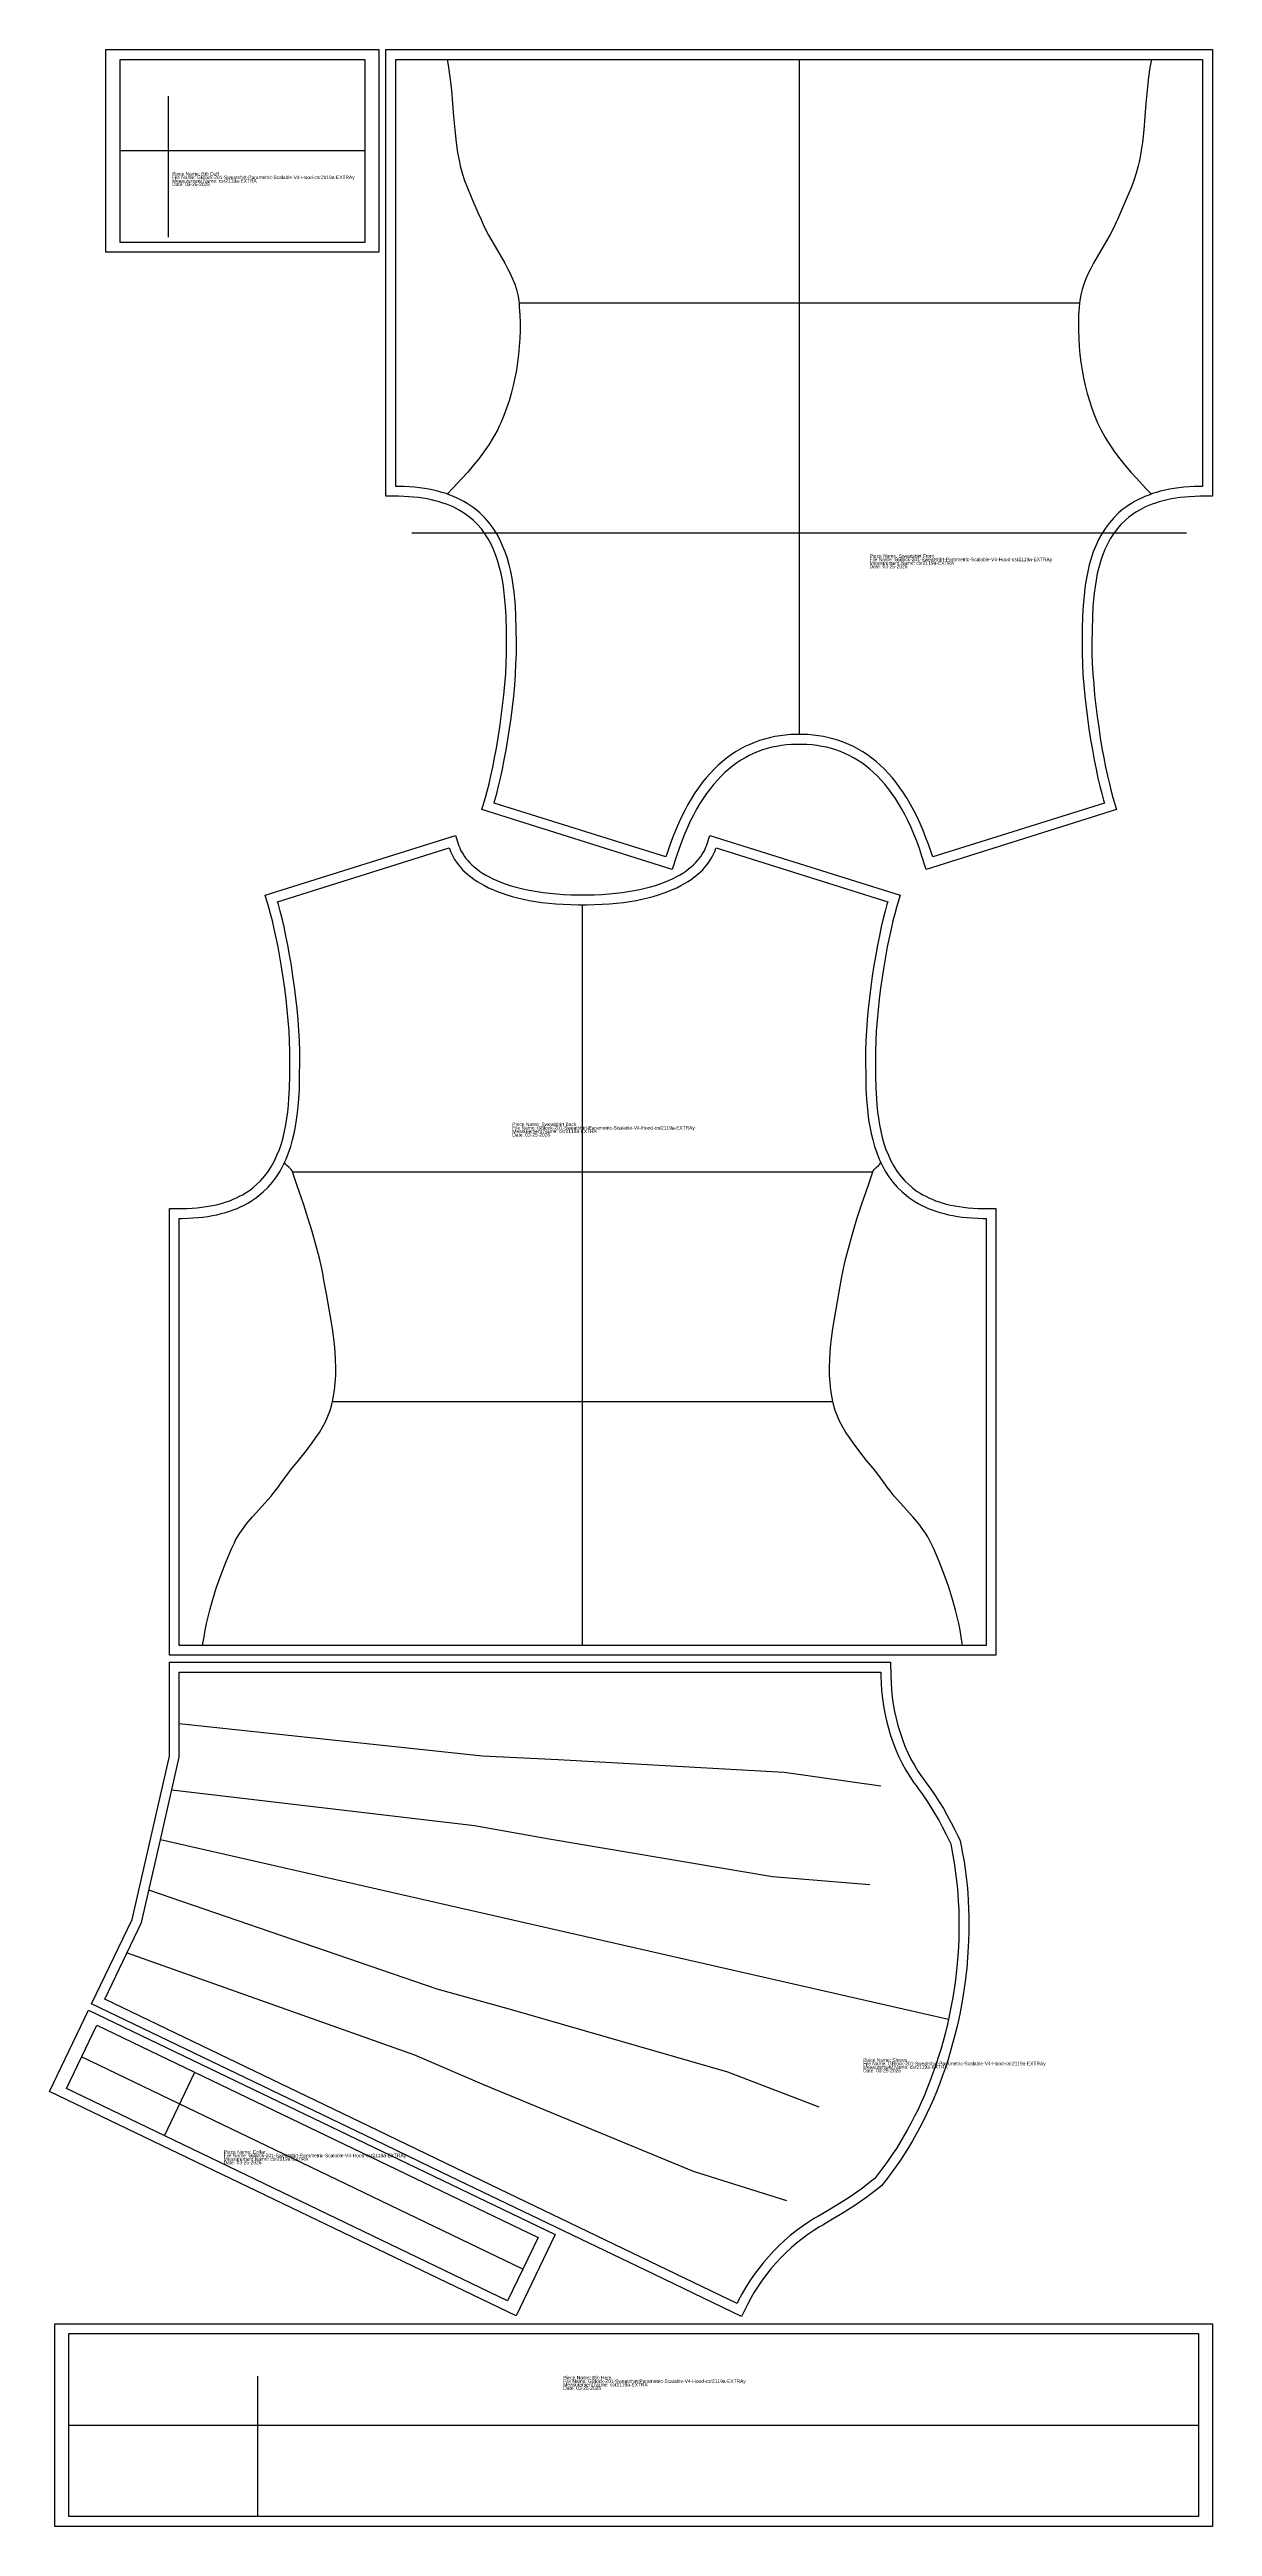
# Model space of a CAD drawing. Extents: x 77 to 903, y 0 to 1759.
import ezdxf

# ---------------------------------------------------------------- set-up
doc = ezdxf.new("R2010")
doc.units = 0
for name, color, linetype in [('1', 250, 'CONTINUOUS'), ('7', 250, 'CONTINUOUS'), ('8', 250, 'CONTINUOUS')]:
    doc.layers.add(name, color=color, linetype=linetype)

# ---------------------------------------------------------------- blocks, each defined once
blk = doc.blocks.new('SWEATSHIRT_FRONT')
at = {"layer": '1'}
blk.add_lwpolyline([(903, 1759.2), (903, 1579), (903, 1441.9), (894.1, 1441.9), (890.4, 1441.8), (886.8, 1441.6), (883.4, 1441.3), (880.1, 1441), (876.9, 1440.5), (873.8, 1440), (870.8, 1439.4), (868, 1438.7), (865.2, 1438), (862.6, 1437.1), (860.1, 1436.3), (857.7, 1435.3), (855.4, 1434.3), (853.2, 1433.2), (851.1, 1432.1), (849.1, 1430.9), (847.2, 1429.6), (845.3, 1428.3), (843.6, 1427), (841.1, 1424.9), (838, 1421.9), (835.2, 1418.7), (832.7, 1415.3), (830.4, 1411.7), (828.4, 1407.9), (826.5, 1404), (824.9, 1399.9), (823.5, 1395.7), (822.3, 1391.4), (821.2, 1387), (820.3, 1382.4), (819.6, 1377.8), (818.9, 1373.1), (818.5, 1368.4), (818.1, 1363.7), (817.7, 1356.6), (817.5, 1347.1), (817.4, 1337.9), (817.4, 1333.5), (817.4, 1330.1), (817.6, 1323.1), (818, 1315.8), (818.6, 1308.4), (819.3, 1300.7), (820.1, 1293.1), (821.1, 1285.4), (822.2, 1277.8), (823.3, 1270.3), (824.5, 1263), (825.8, 1256.1), (827.1, 1249.5), (828.5, 1243.3), (829.8, 1237.6), (831.1, 1232.5), (832.3, 1228), (834.9, 1219.4), (699.6, 1176.9), (696.6, 1186.3), (694.8, 1191.7), (692.9, 1196.9), (690.9, 1201.9), (688.9, 1206.6), (686.8, 1211.2), (684.6, 1215.5), (682.3, 1219.6), (680, 1223.6), (677.7, 1227.3), (675.2, 1230.9), (672.7, 1234.2), (670.2, 1237.4), (667.6, 1240.3), (664.9, 1243.1), (662.2, 1245.7), (659.5, 1248.2), (656.7, 1250.4), (653.8, 1252.5), (650.9, 1254.5), (647.9, 1256.2), (644.9, 1257.8), (641.8, 1259.3), (638.6, 1260.6), (635.4, 1261.8), (632.2, 1262.8), (628.8, 1263.6), (625.4, 1264.3), (622, 1264.9), (618.5, 1265.3), (614.9, 1265.6), (611.2, 1265.7), (609.4, 1265.7), (607.6, 1265.7), (603.9, 1265.6), (600.3, 1265.3), (596.8, 1264.9), (593.3, 1264.3), (589.9, 1263.6), (586.6, 1262.8), (583.3, 1261.8), (580.1, 1260.6), (577, 1259.3), (573.9, 1257.8), (570.9, 1256.2), (567.9, 1254.5), (565, 1252.5), (562.1, 1250.4), (559.3, 1248.2), (556.5, 1245.7), (553.8, 1243.1), (551.2, 1240.3), (548.6, 1237.4), (546, 1234.2), (543.5, 1230.9), (541.1, 1227.3), (538.7, 1223.6), (536.4, 1219.6), (534.2, 1215.5), (532, 1211.2), (529.9, 1206.6), (527.8, 1201.9), (525.9, 1196.9), (524, 1191.7), (522.1, 1186.3), (519.1, 1176.9), (383.8, 1219.4), (386.5, 1228), (387.7, 1232.5), (389, 1237.6), (390.3, 1243.3), (391.6, 1249.5), (392.9, 1256.1), (394.2, 1263), (395.4, 1270.3), (396.6, 1277.8), (397.7, 1285.4), (398.6, 1293.1), (399.5, 1300.7), (400.2, 1308.4), (400.8, 1315.8), (401.2, 1323.1), (401.4, 1330.1), (401.4, 1333.5), (401.4, 1337.9), (401.3, 1347.1), (401.1, 1356.6), (400.7, 1363.7), (400.3, 1368.4), (399.8, 1373.1), (399.2, 1377.8), (398.5, 1382.4), (397.6, 1387), (396.5, 1391.4), (395.3, 1395.7), (393.8, 1399.9), (392.2, 1404), (390.4, 1407.9), (388.3, 1411.7), (386.1, 1415.3), (383.5, 1418.7), (380.8, 1421.9), (377.7, 1424.9), (375.2, 1427), (373.4, 1428.3), (371.6, 1429.6), (369.7, 1430.9), (367.7, 1432.1), (365.6, 1433.2), (363.4, 1434.3), (361.1, 1435.3), (358.7, 1436.3), (356.1, 1437.1), (353.5, 1438), (350.8, 1438.7), (348, 1439.4), (345, 1440), (341.9, 1440.5), (338.7, 1441), (335.4, 1441.3), (331.9, 1441.6), (328.4, 1441.8), (324.6, 1441.9), (315.7, 1441.9), (315.7, 1579), (315.7, 1759.2), (903, 1759.2)], close=True, dxfattribs=at)
at = {"layer": '7'}
blk.add_line((609.4, 1752.2), (609.4, 1272.7), dxfattribs=at)
at = {"layer": '8'}
blk.add_lwpolyline([(896, 1752.2), (896, 1579), (896, 1448.9), (894, 1448.9), (890.1, 1448.8), (886.4, 1448.6), (882.7, 1448.3), (879.2, 1447.9), (875.8, 1447.4), (872.5, 1446.9), (869.3, 1446.2), (866.2, 1445.5), (863.3, 1444.7), (860.4, 1443.8), (857.7, 1442.8), (855, 1441.8), (852.5, 1440.6), (850, 1439.4), (847.7, 1438.2), (845.4, 1436.8), (843.2, 1435.4), (841.2, 1434), (839.2, 1432.5), (836.3, 1430.1), (832.9, 1426.7), (829.8, 1423), (826.9, 1419.2), (824.4, 1415.2), (822.1, 1411.1), (820.1, 1406.8), (818.3, 1402.4), (816.8, 1397.8), (815.5, 1393.2), (814.4, 1388.4), (813.4, 1383.7), (812.6, 1378.8), (812, 1373.9), (811.5, 1369), (811.1, 1364.1), (810.7, 1356.8), (810.5, 1347.2), (810.4, 1337.9), (810.4, 1333.4), (810.4, 1330), (810.6, 1322.8), (811, 1315.4), (811.6, 1307.8), (812.3, 1300), (813.2, 1292.2), (814.2, 1284.4), (815.2, 1276.7), (816.4, 1269.2), (817.7, 1261.8), (818.9, 1254.8), (820.3, 1248), (821.6, 1241.7), (823, 1235.9), (824.3, 1230.7), (825.6, 1226), (826.2, 1224), (704.2, 1185.7), (703.3, 1188.5), (701.4, 1194.1), (699.4, 1199.4), (697.4, 1204.5), (695.3, 1209.5), (693.1, 1214.2), (690.8, 1218.7), (688.4, 1223.1), (686, 1227.2), (683.5, 1231.2), (680.9, 1234.9), (678.3, 1238.5), (675.6, 1241.9), (672.8, 1245.1), (669.9, 1248.1), (667, 1250.9), (664, 1253.5), (660.9, 1256), (657.8, 1258.3), (654.6, 1260.4), (651.3, 1262.3), (648, 1264.1), (644.6, 1265.7), (641.2, 1267.1), (637.6, 1268.4), (634.1, 1269.5), (630.4, 1270.4), (626.7, 1271.2), (623, 1271.8), (619.2, 1272.3), (615.3, 1272.6), (611.4, 1272.7), (609.4, 1272.7), (607.4, 1272.7), (603.5, 1272.6), (599.6, 1272.3), (595.8, 1271.8), (592, 1271.2), (588.3, 1270.4), (584.7, 1269.5), (581.1, 1268.4), (577.6, 1267.1), (574.2, 1265.7), (570.8, 1264.1), (567.4, 1262.3), (564.2, 1260.4), (561, 1258.3), (557.8, 1256), (554.8, 1253.5), (551.8, 1250.9), (548.9, 1248.1), (546, 1245.1), (543.2, 1241.9), (540.5, 1238.5), (537.8, 1234.9), (535.3, 1231.2), (532.8, 1227.2), (530.3, 1223.1), (528, 1218.7), (525.7, 1214.2), (523.5, 1209.5), (521.4, 1204.5), (519.3, 1199.4), (517.4, 1194.1), (515.5, 1188.5), (514.6, 1185.7), (392.6, 1224), (393.2, 1226), (394.5, 1230.7), (395.8, 1235.9), (397.1, 1241.7), (398.5, 1248), (399.8, 1254.8), (401.1, 1261.8), (402.4, 1269.2), (403.5, 1276.7), (404.6, 1284.4), (405.6, 1292.2), (406.5, 1300), (407.2, 1307.8), (407.7, 1315.4), (408.1, 1322.8), (408.4, 1330), (408.4, 1333.4), (408.4, 1337.9), (408.3, 1347.2), (408.1, 1356.8), (407.7, 1364.1), (407.3, 1369), (406.8, 1373.9), (406.1, 1378.8), (405.4, 1383.7), (404.4, 1388.4), (403.3, 1393.2), (402, 1397.8), (400.4, 1402.4), (398.6, 1406.8), (396.6, 1411.1), (394.4, 1415.2), (391.8, 1419.2), (389, 1423), (385.9, 1426.7), (382.4, 1430.1), (379.6, 1432.5), (377.6, 1434), (375.5, 1435.4), (373.4, 1436.8), (371.1, 1438.2), (368.8, 1439.4), (366.3, 1440.6), (363.8, 1441.8), (361.1, 1442.8), (358.4, 1443.8), (355.5, 1444.7), (352.5, 1445.5), (349.5, 1446.2), (346.3, 1446.9), (343, 1447.4), (339.6, 1447.9), (336, 1448.3), (332.4, 1448.6), (328.6, 1448.8), (324.7, 1448.9), (322.7, 1448.9), (322.7, 1579), (322.7, 1752.2)], close=True, dxfattribs=at)
for points in [[(359.2, 1752.2), (359.2, 1752.2), (359.4, 1751), (360.2, 1746.5), (361.2, 1739.6), (362.3, 1730.3), (363, 1721), (363.8, 1711.7), (364.6, 1702.3), (365.6, 1693.1), (366.6, 1686.2), (367.4, 1681.6), (367.9, 1679.4), (368.5, 1676.7), (369.9, 1671.5), (371.6, 1666.3), (373.6, 1661.1), (376.7, 1653.5), (381.1, 1643.4), (383.3, 1638.4), (384.1, 1636.5), (385.8, 1632.9), (388.7, 1627.4), (395, 1616.5), (400.2, 1607.5), (402.2, 1603.8), (404, 1600.1), (405.7, 1596.4), (407.2, 1592.6), (408.4, 1588.8), (409.4, 1584.9), (410.1, 1581), (410.3, 1579), (410.5, 1576.3), (410.8, 1570.7), (411, 1565.2), (411, 1559.6), (410.8, 1554), (410.4, 1548.3), (409.9, 1542.7), (409.2, 1537.1), (408.4, 1531.5), (407.3, 1526), (406.1, 1520.5), (404.7, 1515), (403.2, 1509.6), (401.4, 1504.4), (399.5, 1499.2), (397.3, 1494.1), (396.2, 1491.6), (394.9, 1488.9), (392, 1483.6), (388.8, 1478.4), (385.3, 1473.4), (381.7, 1468.5), (377.8, 1463.8), (373.8, 1459.1), (369.6, 1454.5), (363.2, 1447.7), (359.2, 1443.5), (359.2, 1443.5)], [(859.6, 1752.2), (859.6, 1752.2), (859.4, 1751), (858.5, 1746.5), (857.5, 1739.6), (856.5, 1730.3), (855.7, 1721), (855, 1711.7), (854.2, 1702.3), (853.2, 1693.1), (852.2, 1686.2), (851.3, 1681.6), (850.9, 1679.4), (850.3, 1676.7), (848.8, 1671.5), (847.1, 1666.3), (845.2, 1661.1), (842, 1653.5), (837.6, 1643.4), (835.5, 1638.4), (834.7, 1636.5), (832.9, 1632.9), (830.1, 1627.4), (823.7, 1616.5), (818.5, 1607.5), (816.6, 1603.8), (814.7, 1600.1), (813.1, 1596.4), (811.6, 1592.6), (810.4, 1588.8), (809.4, 1584.9), (808.7, 1581), (808.5, 1579), (808.3, 1576.3), (807.9, 1570.7), (807.8, 1565.2), (807.8, 1559.6), (808, 1554), (808.3, 1548.3), (808.8, 1542.7), (809.5, 1537.1), (810.4, 1531.5), (811.4, 1526), (812.6, 1520.5), (814, 1515), (815.6, 1509.6), (817.4, 1504.4), (819.3, 1499.2), (821.4, 1494.1), (822.6, 1491.6), (823.9, 1488.9), (826.8, 1483.6), (830, 1478.4), (833.4, 1473.4), (837.1, 1468.5), (841, 1463.8), (845, 1459.1), (849.2, 1454.5), (855.5, 1447.7), (859.6, 1443.5), (859.6, 1443.5)], [(808.5, 1579), (410.3, 1579)], [(884.6, 1415.8), (334.1, 1415.8)]]:
    blk.add_lwpolyline(points, dxfattribs=at)
at = {"layer": '1'}
for s, p in [('Piece Name: Sweatshirt Front', (659.4, 1398.3)), ('File Name: GBlock-201-Sweatshirt-Parametric-Scalable-V4-Hood-csr2119a-EXTRAy', (659.4, 1395.8)), ('Measurement Name: csr2119a-EXTRA', (659.4, 1393.3)), ('Date: 03-25-2026', (659.4, 1390.8))]:
    blk.add_text(s, height=2.5, dxfattribs=at).set_placement(p)
blk = doc.blocks.new('SWEATSHIRT_BACK')
at = {"layer": '1'}
blk.add_lwpolyline([(161.9, 618.7), (161.9, 798.9), (161.9, 936), (170.7, 936), (174.5, 936.1), (178, 936.3), (181.5, 936.6), (184.8, 936.9), (188, 937.4), (191.1, 937.9), (194.1, 938.5), (196.9, 939.2), (199.6, 939.9), (202.3, 940.7), (204.8, 941.6), (207.2, 942.6), (209.5, 943.6), (211.7, 944.7), (213.8, 945.8), (215.8, 947), (217.7, 948.2), (219.6, 949.5), (221.3, 950.9), (223.8, 953), (226.9, 956), (229.7, 959.2), (232.2, 962.6), (234.5, 966.2), (236.5, 969.9), (238.3, 973.9), (240, 977.9), (241.4, 982.1), (242.6, 986.5), (243.7, 990.9), (244.6, 995.5), (245.3, 1000.1), (245.9, 1004.8), (246.4, 1009.5), (246.8, 1014.2), (247.2, 1021.3), (247.4, 1030.8), (247.5, 1040), (247.5, 1044.4), (247.5, 1047.8), (247.3, 1054.8), (246.9, 1062), (246.3, 1069.5), (245.6, 1077.1), (244.8, 1084.8), (243.8, 1092.5), (242.7, 1100.1), (241.6, 1107.6), (240.3, 1114.8), (239.1, 1121.8), (237.7, 1128.4), (236.4, 1134.6), (235.1, 1140.3), (233.8, 1145.4), (232.6, 1149.9), (229.9, 1158.5), (365.2, 1201), (367.6, 1193.6), (368.2, 1192.1), (368.8, 1190.6), (369.6, 1189.1), (370.5, 1187.6), (371.5, 1186.1), (372.6, 1184.6), (373.9, 1183.1), (375.3, 1181.6), (376.8, 1180.1), (378.5, 1178.6), (380.3, 1177.2), (382.2, 1175.7), (384.4, 1174.3), (386.6, 1172.9), (389.1, 1171.5), (391.7, 1170.2), (394.5, 1169), (397.4, 1167.8), (400.5, 1166.6), (403.8, 1165.5), (407.3, 1164.5), (411, 1163.5), (414.8, 1162.6), (418.9, 1161.8), (423.1, 1161.1), (427.5, 1160.5), (432.2, 1159.9), (437, 1159.5), (442, 1159.1), (447.2, 1158.9), (452.7, 1158.8), (455.5, 1158.8), (458.3, 1158.8), (463.7, 1158.9), (469, 1159.1), (474, 1159.5), (478.8, 1159.9), (483.5, 1160.5), (487.9, 1161.1), (492.1, 1161.8), (496.2, 1162.6), (500, 1163.5), (503.7, 1164.5), (507.2, 1165.5), (510.5, 1166.6), (513.6, 1167.8), (516.5, 1169), (519.3, 1170.2), (521.9, 1171.5), (524.4, 1172.9), (526.6, 1174.3), (528.8, 1175.7), (530.7, 1177.2), (532.5, 1178.6), (534.2, 1180.1), (535.7, 1181.6), (537.1, 1183.1), (538.4, 1184.6), (539.5, 1186.1), (540.5, 1187.6), (541.4, 1189.1), (542.2, 1190.6), (542.8, 1192.1), (543.4, 1193.6), (545.8, 1201), (681.1, 1158.5), (678.4, 1149.9), (677.2, 1145.4), (675.9, 1140.3), (674.6, 1134.6), (673.2, 1128.4), (671.9, 1121.8), (670.7, 1114.8), (669.4, 1107.6), (668.3, 1100.1), (667.2, 1092.5), (666.2, 1084.8), (665.4, 1077.1), (664.7, 1069.5), (664.1, 1062), (663.7, 1054.8), (663.5, 1047.8), (663.5, 1044.4), (663.5, 1040), (663.6, 1030.8), (663.8, 1021.3), (664.2, 1014.2), (664.6, 1009.5), (665.1, 1004.8), (665.7, 1000.1), (666.4, 995.5), (667.3, 990.9), (668.4, 986.5), (669.6, 982.1), (671, 977.9), (672.7, 973.9), (674.5, 969.9), (676.5, 966.2), (678.8, 962.6), (681.3, 959.2), (684.1, 956), (687.2, 953), (689.7, 950.9), (691.4, 949.5), (693.3, 948.2), (695.2, 947), (697.2, 945.8), (699.3, 944.7), (701.5, 943.6), (703.8, 942.6), (706.2, 941.6), (708.7, 940.7), (711.4, 939.9), (714.1, 939.2), (716.9, 938.5), (719.9, 937.9), (723, 937.4), (726.2, 936.9), (729.5, 936.6), (732.9, 936.3), (736.5, 936.1), (740.2, 936), (749.1, 936), (749.1, 798.9), (749.1, 618.7), (161.9, 618.7)], close=True, dxfattribs=at)
at = {"layer": '7'}
blk.add_line((455.5, 625.7), (455.5, 1151.8), dxfattribs=at)
at = {"layer": '8'}
blk.add_lwpolyline([(168.9, 625.7), (168.9, 798.9), (168.9, 929), (170.8, 929), (174.7, 929.1), (178.5, 929.3), (182.2, 929.6), (185.7, 930), (189.1, 930.4), (192.4, 931), (195.6, 931.6), (198.6, 932.4), (201.6, 933.2), (204.5, 934.1), (207.2, 935.1), (209.9, 936.1), (212.4, 937.2), (214.9, 938.4), (217.2, 939.7), (219.5, 941), (221.6, 942.4), (223.7, 943.9), (225.7, 945.4), (228.5, 947.8), (232, 951.2), (235.1, 954.8), (237.9, 958.6), (240.5, 962.6), (242.8, 966.8), (244.8, 971.1), (246.5, 975.5), (248.1, 980.1), (249.4, 984.7), (250.5, 989.4), (251.5, 994.2), (252.2, 999.1), (252.9, 1003.9), (253.4, 1008.8), (253.8, 1013.7), (254.2, 1021), (254.4, 1030.6), (254.5, 1040), (254.5, 1044.4), (254.5, 1047.9), (254.3, 1055.1), (253.9, 1062.5), (253.3, 1070.1), (252.6, 1077.9), (251.7, 1085.6), (250.7, 1093.4), (249.6, 1101.1), (248.5, 1108.7), (247.2, 1116.1), (245.9, 1123.1), (244.6, 1129.8), (243.3, 1136.1), (241.9, 1142), (240.6, 1147.2), (239.3, 1151.9), (238.7, 1153.9), (360.7, 1192.2), (361, 1191.3), (361.7, 1189.5), (362.5, 1187.6), (363.5, 1185.8), (364.5, 1183.9), (365.8, 1182.1), (367.1, 1180.3), (368.6, 1178.5), (370.2, 1176.7), (372, 1175), (373.9, 1173.3), (376, 1171.6), (378.2, 1170), (380.6, 1168.4), (383.1, 1166.8), (385.8, 1165.4), (388.6, 1163.9), (391.7, 1162.5), (394.8, 1161.2), (398.2, 1160), (401.7, 1158.8), (405.4, 1157.7), (409.3, 1156.7), (413.4, 1155.8), (417.6, 1154.9), (422, 1154.2), (426.6, 1153.5), (431.4, 1153), (436.4, 1152.5), (441.6, 1152.2), (447, 1151.9), (452.6, 1151.8), (455.5, 1151.8), (458.4, 1151.8), (464, 1151.9), (469.4, 1152.2), (474.6, 1152.5), (479.6, 1153), (484.4, 1153.5), (489, 1154.2), (493.4, 1154.9), (497.6, 1155.8), (501.7, 1156.7), (505.6, 1157.7), (509.3, 1158.8), (512.8, 1160), (516.1, 1161.2), (519.3, 1162.5), (522.3, 1163.9), (525.2, 1165.4), (527.9, 1166.8), (530.4, 1168.4), (532.8, 1170), (535, 1171.6), (537.1, 1173.3), (539, 1175), (540.8, 1176.7), (542.4, 1178.5), (543.9, 1180.3), (545.2, 1182.1), (546.4, 1183.9), (547.5, 1185.8), (548.5, 1187.6), (549.3, 1189.5), (550, 1191.3), (550.3, 1192.2), (672.3, 1153.9), (671.7, 1151.9), (670.4, 1147.2), (669.1, 1142), (667.7, 1136.1), (666.4, 1129.8), (665.1, 1123.1), (663.8, 1116.1), (662.5, 1108.7), (661.3, 1101.1), (660.3, 1093.4), (659.3, 1085.6), (658.4, 1077.9), (657.7, 1070.1), (657.1, 1062.5), (656.7, 1055.1), (656.5, 1047.9), (656.5, 1044.4), (656.5, 1040), (656.6, 1030.6), (656.8, 1021), (657.2, 1013.7), (657.6, 1008.8), (658.1, 1003.9), (658.7, 999.1), (659.5, 994.2), (660.5, 989.4), (661.6, 984.7), (662.9, 980.1), (664.5, 975.5), (666.2, 971.1), (668.2, 966.8), (670.5, 962.6), (673, 958.6), (675.9, 954.8), (679, 951.2), (682.5, 947.8), (685.3, 945.4), (687.3, 943.9), (689.3, 942.4), (691.5, 941), (693.8, 939.7), (696.1, 938.4), (698.6, 937.2), (701.1, 936.1), (703.8, 935.1), (706.5, 934.1), (709.4, 933.2), (712.3, 932.4), (715.4, 931.6), (718.6, 931), (721.9, 930.4), (725.3, 930), (728.8, 929.6), (732.5, 929.3), (736.2, 929.1), (740.1, 929), (742.1, 929), (742.1, 798.9), (742.1, 625.7)], close=True, dxfattribs=at)
for points in [[(185.6, 625.7), (185.6, 625.7), (185.7, 627), (186.5, 631.7), (187.3, 636.5), (188.2, 641.2), (189.3, 645.9), (190.5, 650.7), (192.4, 657.7), (195.3, 667), (198.6, 676.2), (202.2, 685.3), (206, 694.2), (208, 698.5), (208.7, 699.9), (210.3, 702.8), (212, 705.5), (213.8, 708.1), (216.7, 712), (220.9, 717.1), (227.5, 724.4), (234.1, 731.8), (237.1, 735.6), (239.1, 738.2), (240, 739.5), (241.2, 741.3), (243.9, 744.8), (248, 750.1), (253.7, 757.1), (259.3, 764.2), (263.4, 769.6), (266, 773.3), (268.4, 777), (270.7, 780.8), (272.7, 784.6), (274.5, 788.6), (276.1, 792.6), (277.3, 796.8), (277.8, 798.9), (278.3, 801.5), (279.2, 806.9), (279.7, 812.3), (280, 817.7), (280.1, 823.2), (279.9, 828.7), (279.6, 834.2), (279.1, 839.7), (278.4, 845.3), (277.7, 850.8), (276.3, 859.1), (273.4, 875.5), (271.4, 886.3), (271, 888.7), (270.1, 893.5), (268.5, 900.7), (266, 910.3), (263.3, 919.8), (260.3, 929.3), (257.3, 938.7), (252.5, 952.8), (249.3, 962.1), (249.1, 962.7), (248.4, 963.8), (246.9, 965.2), (245.2, 966.6), (244.3, 967.5), (243.6, 968.6), (243.6, 968.5), (243.6, 968.5)], [(725.4, 625.7), (725.4, 625.7), (725.2, 627), (724.5, 631.7), (723.7, 636.5), (722.7, 641.2), (721.7, 645.9), (720.5, 650.7), (718.6, 657.7), (715.7, 667), (712.4, 676.2), (708.8, 685.3), (705, 694.2), (702.9, 698.5), (702.2, 699.9), (700.7, 702.8), (699, 705.5), (697.2, 708.1), (694.3, 712), (690.1, 717.1), (683.5, 724.4), (676.9, 731.8), (673.9, 735.6), (671.9, 738.2), (671, 739.5), (669.7, 741.3), (667.1, 744.8), (663, 750.1), (657.3, 757.1), (651.7, 764.2), (647.6, 769.6), (645, 773.3), (642.6, 777), (640.3, 780.8), (638.3, 784.6), (636.5, 788.6), (634.9, 792.6), (633.7, 796.8), (633.2, 798.9), (632.7, 801.5), (631.8, 806.9), (631.3, 812.3), (631, 817.7), (630.9, 823.2), (631.1, 828.7), (631.4, 834.2), (631.9, 839.7), (632.6, 845.3), (633.3, 850.8), (634.6, 859.1), (637.6, 875.5), (639.5, 886.3), (640, 888.7), (640.9, 893.5), (642.5, 900.7), (645, 910.3), (647.7, 919.8), (650.6, 929.3), (653.7, 938.7), (658.5, 952.8), (661.6, 962.1), (661.9, 962.7), (662.6, 963.8), (664.1, 965.2), (665.8, 966.6), (666.7, 967.5), (667.4, 968.6), (667.4, 968.5), (667.4, 968.5)], [(249.3, 962.1), (661.6, 962.1)], [(277.8, 798.9), (633.2, 798.9)]]:
    blk.add_lwpolyline(points, dxfattribs=at)
at = {"layer": '1'}
for s, p in [('Piece Name: Sweatshirt Back', (405.5, 994.6)), ('File Name: GBlock-201-Sweatshirt-Parametric-Scalable-V4-Hood-csr2119a-EXTRAy', (405.5, 992.1)), ('Measurement Name: csr2119a-EXTRA', (405.5, 989.6)), ('Date: 03-25-2026', (405.5, 987.1))]:
    blk.add_text(s, height=2.5, dxfattribs=at).set_placement(p)
blk = doc.blocks.new('SLEEVE')
at = {"layer": '1'}
blk.add_lwpolyline([(135.4, 431.1), (148.6, 489.1), (161.9, 547.1), (161.9, 613.7), (380.9, 613.7), (438.1, 613.7), (598.6, 613.7), (674.3, 613.7), (674.4, 604.2), (674.6, 599.2), (674.9, 594.1), (675.5, 589), (676.2, 583.9), (677.1, 578.8), (678.2, 573.8), (679.5, 568.8), (681, 563.8), (682.7, 558.9), (684.5, 554.2), (686.6, 549.5), (688.8, 545), (691.2, 540.6), (693.7, 536.4), (696.5, 532.3), (698, 530.4), (699.6, 528.2), (702.8, 523.7), (705.9, 519.2), (708.9, 514.5), (711.8, 509.8), (714.6, 505), (717.2, 500.1), (719.8, 495.2), (722.2, 490.1), (723.7, 486.9), (724.5, 483.4), (725.5, 477.9), (726.5, 472.3), (727.3, 466.7), (728, 461.2), (728.6, 455.5), (729.1, 449.9), (729.4, 444.3), (729.7, 438.6), (729.9, 433), (729.9, 427.3), (729.9, 421.7), (729.7, 416.1), (729.3, 407.6), (728.4, 396.5), (727.1, 385.4), (725.4, 374.5), (723.4, 363.7), (722.2, 358.4), (721.5, 355.2), (719.9, 349), (718.3, 342.9), (716.6, 336.9), (714.9, 331), (713, 325.3), (711, 319.6), (709, 314.1), (706.9, 308.7), (704.7, 303.4), (702.4, 298.2), (700.1, 293.2), (697.6, 288.2), (695.1, 283.3), (692.5, 278.5), (689.9, 273.8), (687.1, 269.2), (684.2, 264.6), (681.3, 260.2), (678.3, 255.8), (675.2, 251.5), (672.1, 247.3), (667.8, 241.9), (665.8, 240.3), (657.4, 233.9), (648.8, 227.9), (639.9, 222.2), (630.7, 216.7), (626.1, 214), (623.9, 212.8), (619.7, 210.2), (615.5, 207.3), (611.5, 204.3), (607.5, 201.2), (603.6, 197.8), (599.9, 194.3), (596.2, 190.7), (592.7, 186.9), (589.3, 183), (586.1, 178.9), (583.1, 174.8), (580.2, 170.6), (577.4, 166.3), (574.9, 162), (572.6, 157.5), (568.4, 149.1), (500.2, 181.9), (355.5, 251.4), (307, 274.8), (106.6, 371.1), (135.4, 431.1)], close=True, dxfattribs=at)
at = {"layer": '7'}
blk.add_line((715.4, 359.9), (155.5, 487.6), dxfattribs=at)
at = {"layer": '8'}
blk.add_lwpolyline([(155.5, 487.6), (168.9, 546.4), (168.9, 606.7), (384.3, 606.7), (438.1, 606.7), (598.6, 606.7), (667.4, 606.7), (667.4, 604.1), (667.6, 598.8), (667.9, 593.5), (668.5, 588.1), (669.3, 582.8), (670.3, 577.5), (671.4, 572.2), (672.8, 566.9), (674.3, 561.7), (676.1, 556.6), (678, 551.5), (680.2, 546.6), (682.5, 541.8), (685.1, 537.1), (687.9, 532.6), (690.8, 528.2), (692.4, 526.2), (694, 524), (697.1, 519.7), (700.1, 515.3), (703, 510.8), (705.8, 506.2), (708.5, 501.6), (711, 496.8), (713.5, 492), (715.9, 487.1), (717.1, 484.7), (717.6, 482), (718.6, 476.6), (719.5, 471.2), (720.3, 465.8), (721, 460.3), (721.6, 454.9), (722.1, 449.4), (722.4, 443.9), (722.7, 438.4), (722.9, 432.9), (722.9, 427.3), (722.9, 421.8), (722.7, 416.3), (722.3, 408.1), (721.4, 397.1), (720.2, 386.3), (718.5, 375.6), (716.5, 365.1), (715.4, 359.9), (714.7, 356.8), (713.2, 350.7), (711.6, 344.7), (709.9, 338.8), (708.2, 333.1), (706.4, 327.5), (704.4, 322), (702.5, 316.6), (700.4, 311.3), (698.3, 306.2), (696.1, 301.1), (693.8, 296.2), (691.4, 291.3), (688.9, 286.6), (686.4, 281.9), (683.8, 277.3), (681.1, 272.8), (678.4, 268.4), (675.5, 264.1), (672.6, 259.8), (669.6, 255.7), (666.5, 251.6), (662.8, 246.8), (661.5, 245.8), (653.3, 239.6), (644.9, 233.7), (636.2, 228.1), (627.2, 222.7), (622.6, 220.1), (620.3, 218.8), (615.9, 216), (611.5, 213.1), (607.2, 209.9), (603, 206.5), (598.9, 203), (595, 199.3), (591.2, 195.5), (587.5, 191.5), (584, 187.4), (580.6, 183.2), (577.4, 178.9), (574.3, 174.5), (571.5, 170), (568.8, 165.4), (566.3, 160.7), (565.2, 158.4), (503.2, 188.2), (358.6, 257.7), (310, 281.1), (115.9, 374.4), (142, 428.8)], close=True, dxfattribs=at)
for points in [[(667.4, 525.7), (598.6, 535.5), (438.1, 544.5), (384.3, 547), (168.9, 570.1)], [(163.6, 523.2), (378.7, 497.9), (431.8, 488.3), (590.3, 461.5), (659.5, 455.8)], [(623.5, 297.8), (558.6, 322.7), (404.2, 367.2), (352.2, 381.5), (147.3, 451.9)], [(131.8, 407.3), (335.9, 334.8), (385.5, 313.7), (534, 252.3), (600.3, 231.4)]]:
    blk.add_lwpolyline(points, dxfattribs=at)
at = {"layer": '1'}
for s, p in [('Piece Name: Sleeve', (654.8, 330)), ('File Name: GBlock-201-Sweatshirt-Parametric-Scalable-V4-Hood-csr2119a-EXTRAy', (654.8, 327.5)), ('Measurement Name: csr2119a-EXTRA', (654.8, 325)), ('Date: 03-25-2026', (654.8, 322.5))]:
    blk.add_text(s, height=2.5, dxfattribs=at).set_placement(p)
blk = doc.blocks.new('RIB_CUFF')
at = {"layer": '1'}
blk.add_lwpolyline([(116.8, 1615.2), (116.8, 1759.2), (310.7, 1759.2), (310.7, 1615.2), (116.8, 1615.2)], close=True, dxfattribs=at)
at = {"layer": '7'}
blk.add_line((161.2, 1626), (161.2, 1726), dxfattribs=at)
at = {"layer": '8'}
blk.add_lwpolyline([(126.8, 1752.2), (300.7, 1752.2), (300.7, 1622.2), (126.8, 1622.2)], close=True, dxfattribs=at)
blk.add_lwpolyline([(300.7, 1687.2), (126.8, 1687.2)], dxfattribs=at)
at = {"layer": '1'}
for s, p in [('Piece Name: Rib Cuff', (163.8, 1669.7)), ('File Name: GBlock-201-Sweatshirt-Parametric-Scalable-V4-Hood-csr2119a-EXTRAy', (163.8, 1667.2)), ('Measurement Name: csr2119a-EXTRA', (163.8, 1664.7)), ('Date: 03-25-2026', (163.8, 1662.2))]:
    blk.add_text(s, height=2.5, dxfattribs=at).set_placement(p)
blk = doc.blocks.new('COLLAR')
at = {"layer": '1'}
blk.add_lwpolyline([(104.4, 366.6), (435.9, 207.2), (408.2, 149.5), (76.7, 308.9), (104.4, 366.6)], close=True, dxfattribs=at)
at = {"layer": '7'}
blk.add_line((158.3, 277.3), (180, 322.6), dxfattribs=at)
at = {"layer": '8'}
blk.add_lwpolyline([(423.9, 205.2), (402.2, 160.2), (88.7, 310.9), (110.4, 356)], close=True, dxfattribs=at)
blk.add_lwpolyline([(413.1, 182.7), (99.5, 333.5)], dxfattribs=at)
at = {"layer": '1'}
for s, p in [('Piece Name: Collar', (200.4, 264.7)), ('File Name: GBlock-201-Sweatshirt-Parametric-Scalable-V4-Hood-csr2119a-EXTRAy', (200.4, 262.2)), ('Measurement Name: csr2119a-EXTRA', (200.4, 259.7)), ('Date: 03-25-2026', (200.4, 257.2))]:
    blk.add_text(s, height=2.5, dxfattribs=at).set_placement(p)
blk = doc.blocks.new('RIB_HEM')
at = {"layer": '1'}
blk.add_lwpolyline([(903, 143.9), (903, -0.1), (80.4, -0.1), (80.4, 143.9), (903, 143.9)], close=True, dxfattribs=at)
at = {"layer": '7'}
blk.add_line((224.6, 6.8), (224.6, 106.8), dxfattribs=at)
at = {"layer": '8'}
blk.add_lwpolyline([(893, 136.9), (893, 6.9), (90.4, 6.9), (90.4, 136.9)], close=True, dxfattribs=at)
blk.add_lwpolyline([(90.4, 71.9), (893, 71.9)], dxfattribs=at)
at = {"layer": '1'}
for s, p in [('Piece Name: Rib Hem', (441.7, 104.4)), ('File Name: GBlock-201-Sweatshirt-Parametric-Scalable-V4-Hood-csr2119a-EXTRAy', (441.7, 101.9)), ('Measurement Name: csr2119a-EXTRA', (441.7, 99.4)), ('Date: 03-25-2026', (441.7, 96.9))]:
    blk.add_text(s, height=2.5, dxfattribs=at).set_placement(p)

msp = doc.modelspace()

# ---------------------------------------------------------------- block references
at = {"layer": '1'}
for name in ['RIB_CUFF', 'SWEATSHIRT_FRONT', 'SWEATSHIRT_BACK', 'SLEEVE', 'COLLAR', 'RIB_HEM']:
    msp.add_blockref(name, (0, 0), dxfattribs=at)

doc.saveas('drawing.dxf')
